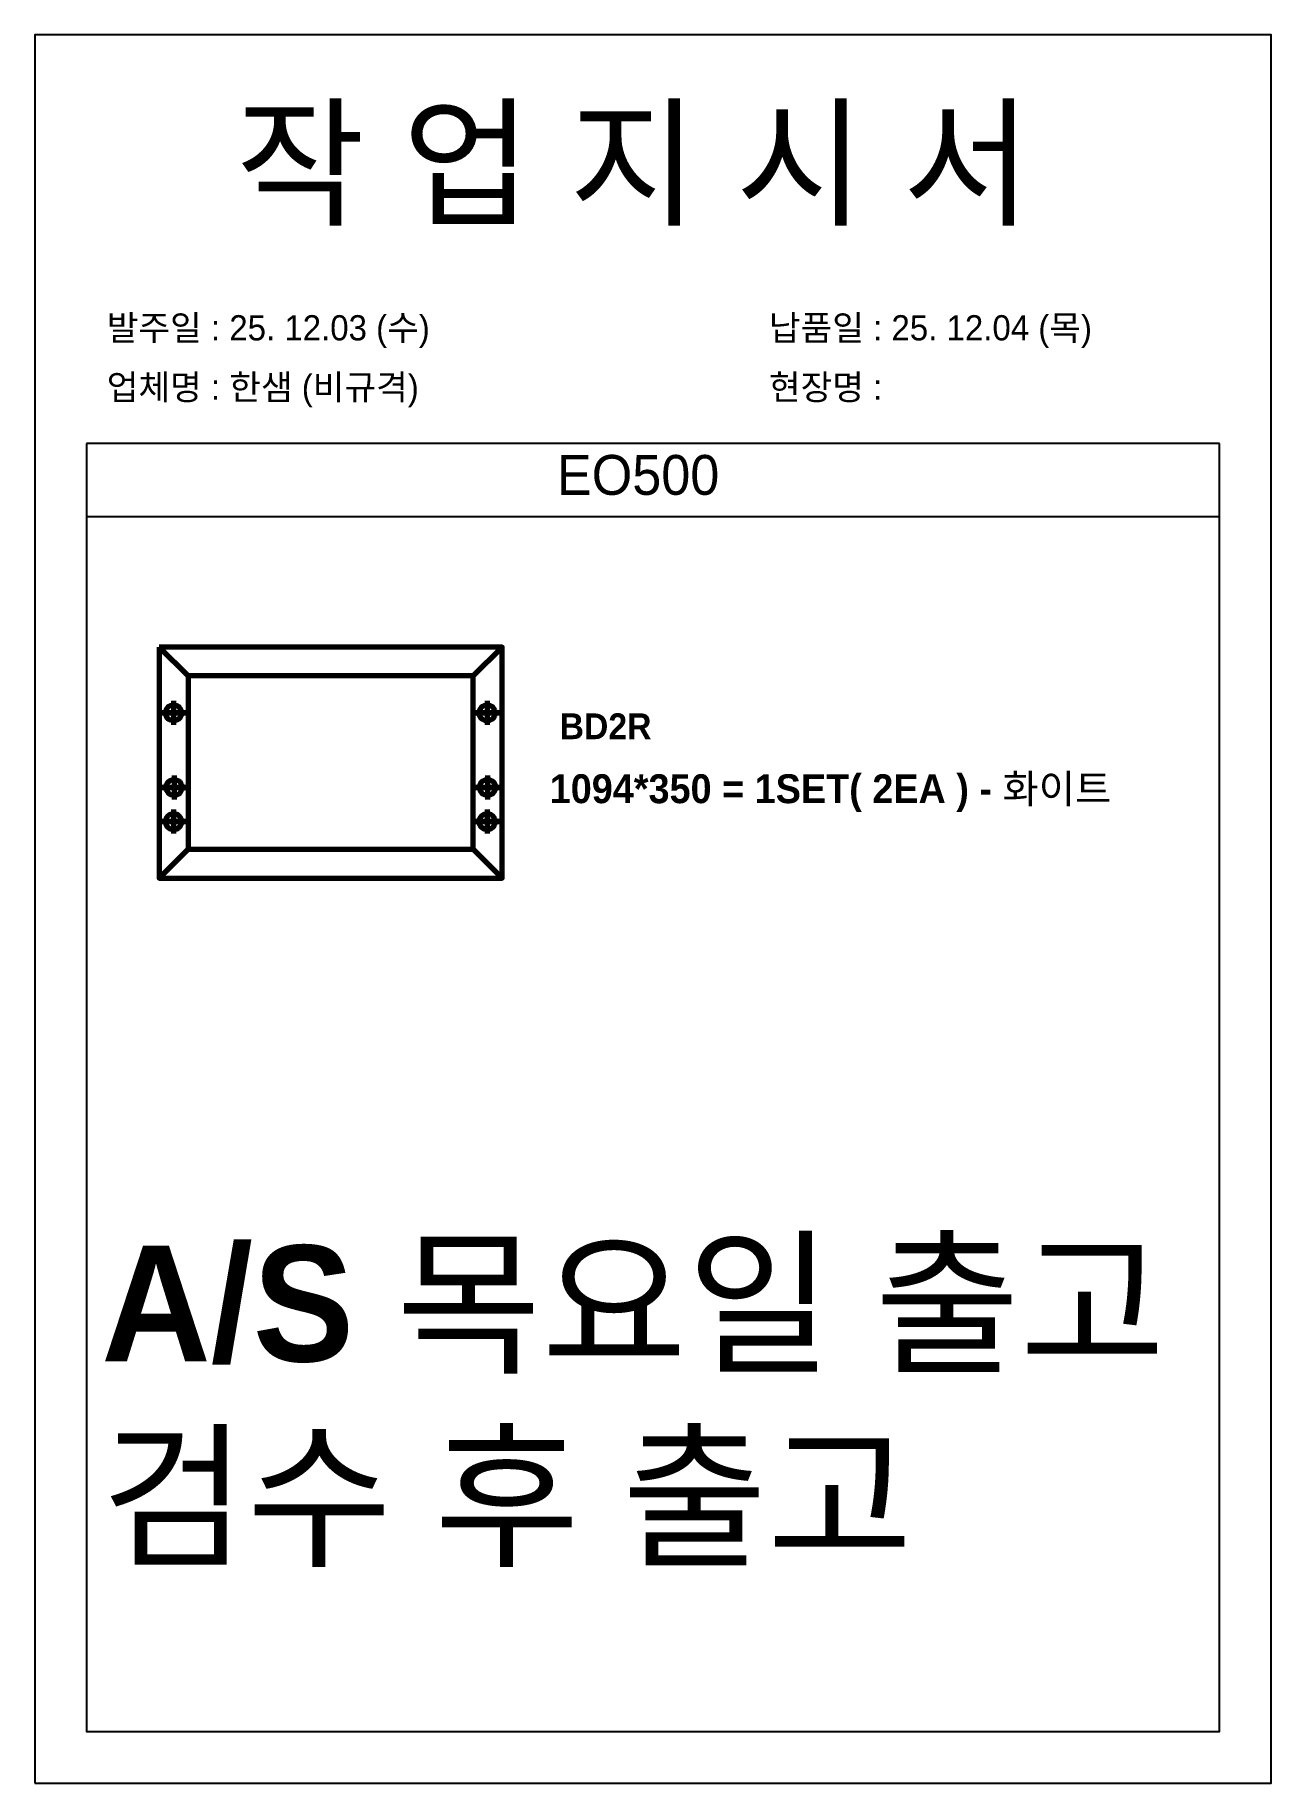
# Model space of a CAD drawing. Header units: millimetres. Extents: x -44117 to 256353, y -2095463 to 65325.
# Drawn here: x 110932 to 112612, y -527378 to -525002 of the extents above; entities that cross this region are included whole.
import ezdxf

# ---------------------------------------------------------------- set-up
doc = ezdxf.new("R2010")
doc.units = ezdxf.units.MM
doc.header["$LTSCALE"] = 10
doc.layers.add('Layer1', color=7, linetype='Continuous', lineweight=70)
doc.styles.add('MtX_Gulim', font='')
doc.styles.get('MtX_Gulim').set_extended_font_data('Gulim', bold=True)

msp = doc.modelspace()

# ---------------------------------------------------------------- texts
at = {"linetype": 'Continuous', "style": 'MtX_Gulim'}
for s, height, p in [('BD2R', 35.049344, (111644.8029, -525959.55355)), ('1094*350 = 1SET( 2EA ) - 화이트', 39.2712622, (111631.36369, -526046.52621))]:
    msp.add_text(s, height=height, dxfattribs=at).set_placement(p)
at = {"attachment_point": 1}
for s, width, gutter_width, heights, insert, char_height in [('{\\fGulim|b0|i0|c129|p50;작 업 지 시 서}', 3307.3198183, 12.5, [-155.84554], (111204.52155, -525106.54006), 140), ('\\pt11;{\\fGulim|b0|i0|c129|p50;발주일 : 25. 12.03 (수)}', 3307.3198183, 12.5, [34.50412], (111029.31219, -525383.26048), 34.3), ('{\\fGulim|b0|i0|c129|p50;납품일 : 25. 12.04 (목)}', 3307.3198183, 12.5, [35.09023], (111929.29017, -525383.26048), 34.3), ('{\\fGulim|b0|i0|c129|p50;업체명 : 한샘 (비규격)}', 3307.3198183, 12.5, [36.11279], (111029.31219, -525463.91666), 34.3), ('{\\fGulim|b0|i0|c129|p50;현장명 : }', 3307.3198183, 12.5, [-38.2735], (111929.29017, -525463.91666), 34.3), ('{\\fGulim|b0|i0|c129|p50;EO500}', 5224.9748335, 19.74777, [57.05176], (111641.15698, -525573.25357), 54.1878762), ('{\\f굴림|b1|i0|c129|p50;A/S 목요일 출고\\P검수 후 출고}', 47625.0236392, 612.5, [-452.5], (111021.86884, -526647.77138), 157.5)]:
    msp.add_mtext_dynamic_manual_height_columns(s, width=width, gutter_width=gutter_width, heights=heights, dxfattribs=dict(at, insert=insert, char_height=char_height))

# ---------------------------------------------------------------- linework, layer by layer
for p, q in [((112541.71494, -525557.54727), (111001.71494, -525557.54727)), ((112541.71494, -525657.54727), (111001.71494, -525657.54727))]:
    msp.add_line(p, q)
msp.add_lwpolyline([(110931.71494, -527378.37755), (112611.71494, -527378.37755), (112611.71494, -525002.37755), (110931.71494, -525002.37755)], close=True)
msp.add_lwpolyline([(111001.71494, -525557.54727), (111001.71494, -527308.37755), (112541.71494, -527308.37755), (112541.71494, -525557.54727)])
at = {"layer": 'Layer1'}
for p, q in [((111100.67926, -525834.30912), (111139.92169, -525873.55155)), ((111527.36004, -525873.55155), (111566.60247, -525834.30912)), ((111120.16425, -525907.59203), (111120.16425, -525940.21514)), ((111546.2689, -525907.59203), (111546.2689, -525940.21514)), ((111120.69955, -526008.76512), (111120.69955, -526041.38823)), ((111546.80421, -526008.76512), (111546.80421, -526041.38823)), ((111120.16425, -526055.33686), (111120.16425, -526087.95997)), ((111546.2689, -526055.33686), (111546.2689, -526087.95997)), ((111100.67926, -526148.24854), (111139.92169, -526109.00611)), ((111139.92169, -526109.00611), (111100.67926, -526148.24854)), ((111527.36004, -526109.00611), (111566.60247, -526148.24854))]:
    msp.add_line(p, q, dxfattribs=at)
for points in [[(111100.67926, -525834.30912), (111100.67926, -526148.24854), (111566.60247, -526148.24854), (111566.60247, -525834.30912)], [(111139.92169, -525873.55155), (111139.92169, -526109.00611), (111527.36004, -526109.00611), (111527.36004, -525873.55155)], [(111136.4758, -525923.90358), (111103.85269, -525923.90358)], [(111562.58046, -525923.90358), (111529.95734, -525923.90358)], [(111137.01111, -526025.07667), (111104.388, -526025.07667)], [(111563.11576, -526025.07667), (111530.49265, -526025.07667)], [(111136.4758, -526071.64841), (111103.85269, -526071.64841)], [(111562.58046, -526071.64841), (111529.95734, -526071.64841)]]:
    msp.add_lwpolyline(points, close=True, dxfattribs=at)
for centre in [(111120.16425, -525923.90358), (111546.2689, -525923.90358), (111120.69955, -526025.07667), (111546.80421, -526025.07667), (111120.16425, -526071.64841), (111546.2689, -526071.64841)]:
    msp.add_circle(centre, 10.87437, dxfattribs=at)

msp.set_redraw_order([(e.dxf.handle, doc.entitydb.next_handle()) for e in msp.query("TEXT MTEXT ATTDEF DIMENSION ARC_DIMENSION")])  # texts and dimensions are drawn at this point

doc.saveas('drawing.dxf')
